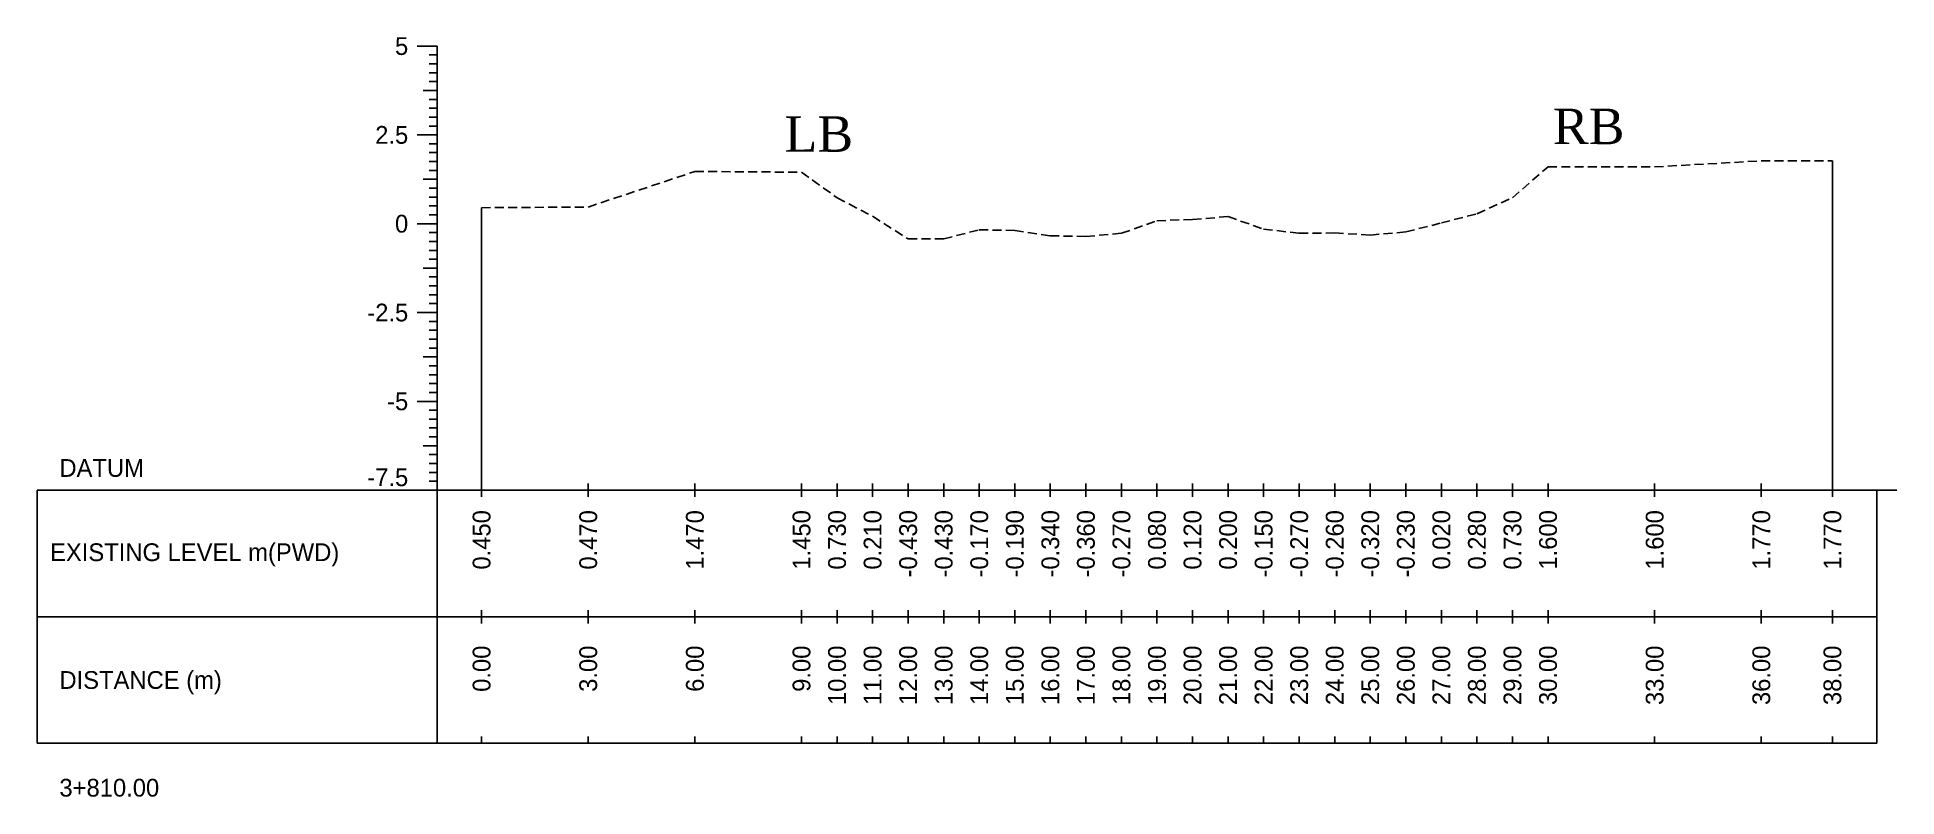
# Model space of a CAD drawing. Header units: inches. Extents: x 4752 to 6808, y -1487 to -426.
# Drawn here: x 6630.8 to 6683.1, y -1361.8 to -1340.4 of the extents above; entities that cross this region are included whole.
import ezdxf
from ezdxf.enums import TextEntityAlignment as Align

# ---------------------------------------------------------------- set-up
doc = ezdxf.new("R2010")
doc.units = ezdxf.units.IN
doc.header["$MEASUREMENT"] = 0
doc.linetypes.add('HIDDEN', pattern=[0.375, 0.25, -0.125])
doc.layers.add('CS_Drawing', color=7, linetype='Continuous')
doc.layers.add('GL', color=3, linetype='HIDDEN')
doc.styles.add('romans', font='romans.shx')

msp = doc.modelspace()

# ---------------------------------------------------------------- texts
at = {"char_height": 1, "width": 325.84704, "attachment_point": 1, "style": 'romans'}
for s, insert in [('{\\fTimes New Roman|b0|i0|c0|p18;LB}', (6651.792, -1342.642)), ('\\pi-1,l1;{\\fTimes New Roman|b0|i0|c0|p18;RB}', (6673.405, -1342.427))]:
    msp.add_mtext(s, dxfattribs=dict(at, insert=insert))
at = {"layer": 'CS_Drawing'}
for s, p in [('5', (6641.205, -1340.666)), ('2.5', (6641.205, -1343.166)), ('0', (6641.205, -1345.666)), ('-2.5', (6641.205, -1348.166)), ('-5', (6641.205, -1350.666))]:
    msp.add_text(s, height=0.5, dxfattribs=at).set_placement(p, align=Align.MIDDLE_RIGHT)
for s, p in [('DATUM', (6631.393, -1352.541)), ('EXISTING LEVEL m(PWD)', (6631.129, -1354.913)), ('DISTANCE (m)', (6631.393, -1358.509)), ('3+810.00', (6631.393, -1361.541))]:
    msp.add_text(s, height=0.5, dxfattribs=at).set_placement(p, align=Align.MIDDLE_LEFT)
msp.add_text('-7.5', height=0.5, dxfattribs=at).set_placement((6641.205, -1353.053), align=Align.RIGHT)
for s, p in [('0.450', (6643.268, -1353.728)), ('0.470', (6646.268, -1353.728)), ('1.470', (6649.268, -1353.728)), ('1.450', (6652.268, -1353.728)), ('0.730', (6653.268, -1353.728)), ('0.210', (6654.268, -1353.728)), ('-0.430', (6655.268, -1353.728)), ('-0.430', (6656.268, -1353.728)), ('-0.170', (6657.268, -1353.728)), ('-0.190', (6658.268, -1353.728)), ('-0.340', (6659.268, -1353.728)), ('-0.360', (6660.268, -1353.728)), ('-0.270', (6661.268, -1353.728)), ('0.080', (6662.268, -1353.728)), ('0.120', (6663.268, -1353.728)), ('0.200', (6664.268, -1353.728)), ('-0.150', (6665.268, -1353.728)), ('-0.270', (6666.268, -1353.728)), ('-0.260', (6667.268, -1353.728)), ('-0.320', (6668.268, -1353.728)), ('-0.230', (6669.268, -1353.728)), ('0.020', (6670.268, -1353.728)), ('0.280', (6671.268, -1353.728)), ('0.730', (6672.268, -1353.728)), ('1.600', (6673.268, -1353.728)), ('1.600', (6676.268, -1353.728)), ('1.770', (6679.268, -1353.728)), ('1.770', (6681.268, -1353.728)), ('0.00', (6643.268, -1357.541)), ('3.00', (6646.268, -1357.541)), ('6.00', (6649.268, -1357.541)), ('9.00', (6652.268, -1357.541)), ('10.00', (6653.268, -1357.541)), ('11.00', (6654.268, -1357.541)), ('12.00', (6655.268, -1357.541)), ('13.00', (6656.268, -1357.541)), ('14.00', (6657.268, -1357.541)), ('15.00', (6658.268, -1357.541)), ('16.00', (6659.268, -1357.541)), ('17.00', (6660.268, -1357.541)), ('18.00', (6661.268, -1357.541)), ('19.00', (6662.268, -1357.541)), ('20.00', (6663.268, -1357.541)), ('21.00', (6664.268, -1357.541)), ('22.00', (6665.268, -1357.541)), ('23.00', (6666.268, -1357.541)), ('24.00', (6667.268, -1357.541)), ('25.00', (6668.268, -1357.541)), ('26.00', (6669.268, -1357.541)), ('27.00', (6670.268, -1357.541)), ('28.00', (6671.268, -1357.541)), ('29.00', (6672.268, -1357.541)), ('30.00', (6673.268, -1357.541)), ('33.00', (6676.268, -1357.541)), ('36.00', (6679.268, -1357.541)), ('38.00', (6681.268, -1357.541))]:
    msp.add_text(s, height=0.5, rotation=90, dxfattribs=at).set_placement(p, align=Align.MIDDLE_RIGHT)

# ---------------------------------------------------------------- linework, layer by layer
at = {"layer": 'CS_Drawing'}
for p, q in [((6642.018, -1340.666), (6641.455, -1340.666)), ((6642.018, -1340.666), (6641.624, -1340.666)), ((6642.018, -1340.666), (6641.793, -1340.666)), ((6642.018, -1353.166), (6642.018, -1340.666)), ((6642.018, -1340.916), (6641.793, -1340.916)), ((6642.018, -1341.166), (6641.793, -1341.166)), ((6642.018, -1341.416), (6641.793, -1341.416)), ((6642.018, -1341.666), (6641.793, -1341.666)), ((6642.018, -1341.916), (6641.624, -1341.916)), ((6642.018, -1341.916), (6641.793, -1341.916)), ((6642.018, -1342.166), (6641.793, -1342.166)), ((6642.018, -1342.416), (6641.793, -1342.416)), ((6642.018, -1342.666), (6641.793, -1342.666)), ((6642.018, -1343.166), (6641.455, -1343.166)), ((6642.018, -1343.166), (6641.624, -1343.166)), ((6642.018, -1342.916), (6641.793, -1342.916)), ((6642.018, -1343.166), (6641.793, -1343.166)), ((6642.018, -1343.416), (6641.793, -1343.416)), ((6642.018, -1343.666), (6641.793, -1343.666)), ((6681.268, -1353.166), (6681.268, -1343.896)), ((6642.018, -1344.416), (6641.624, -1344.416)), ((6642.018, -1343.916), (6641.793, -1343.916)), ((6642.018, -1344.166), (6641.793, -1344.166)), ((6642.018, -1344.416), (6641.793, -1344.416)), ((6642.018, -1344.666), (6641.793, -1344.666)), ((6642.018, -1344.916), (6641.793, -1344.916)), ((6642.018, -1345.166), (6641.793, -1345.166)), ((6642.018, -1345.416), (6641.793, -1345.416)), ((6643.268, -1353.166), (6643.268, -1345.216)), ((6642.018, -1345.666), (6641.455, -1345.666)), ((6642.018, -1345.666), (6641.624, -1345.666)), ((6642.018, -1345.666), (6641.793, -1345.666)), ((6642.018, -1345.916), (6641.793, -1345.916)), ((6642.018, -1346.166), (6641.793, -1346.166)), ((6642.018, -1346.416), (6641.793, -1346.416)), ((6642.018, -1346.916), (6641.624, -1346.916)), ((6642.018, -1346.666), (6641.793, -1346.666)), ((6642.018, -1346.916), (6641.793, -1346.916)), ((6642.018, -1347.166), (6641.793, -1347.166)), ((6642.018, -1347.416), (6641.793, -1347.416)), ((6642.018, -1347.666), (6641.793, -1347.666)), ((6642.018, -1347.916), (6641.793, -1347.916)), ((6642.018, -1348.166), (6641.455, -1348.166)), ((6642.018, -1348.166), (6641.624, -1348.166)), ((6642.018, -1348.166), (6641.793, -1348.166)), ((6642.018, -1348.416), (6641.793, -1348.416)), ((6642.018, -1348.666), (6641.793, -1348.666)), ((6642.018, -1348.916), (6641.793, -1348.916)), ((6642.018, -1349.416), (6641.624, -1349.416)), ((6642.018, -1349.166), (6641.793, -1349.166)), ((6642.018, -1349.416), (6641.793, -1349.416)), ((6642.018, -1349.666), (6641.793, -1349.666)), ((6642.018, -1349.916), (6641.793, -1349.916)), ((6642.018, -1350.166), (6641.793, -1350.166)), ((6642.018, -1350.666), (6641.455, -1350.666)), ((6642.018, -1350.666), (6641.624, -1350.666)), ((6642.018, -1350.416), (6641.793, -1350.416)), ((6642.018, -1350.666), (6641.793, -1350.666)), ((6642.018, -1350.916), (6641.793, -1350.916)), ((6642.018, -1351.166), (6641.793, -1351.166)), ((6642.018, -1351.416), (6641.793, -1351.416)), ((6642.018, -1351.666), (6641.793, -1351.666)), ((6642.018, -1351.916), (6641.624, -1351.916)), ((6642.018, -1351.916), (6641.793, -1351.916)), ((6642.018, -1352.166), (6641.793, -1352.166)), ((6642.018, -1352.416), (6641.793, -1352.416)), ((6642.018, -1352.666), (6641.793, -1352.666)), ((6630.768, -1353.166), (6642.018, -1353.166)), ((6630.768, -1353.166), (6630.768, -1360.291)), ((6642.018, -1353.166), (6641.455, -1353.166)), ((6642.018, -1353.166), (6641.624, -1353.166)), ((6642.018, -1352.916), (6641.793, -1352.916)), ((6642.018, -1353.166), (6641.793, -1353.166)), ((6642.018, -1353.166), (6682.518, -1353.166)), ((6642.018, -1353.166), (6642.018, -1360.291)), ((6643.268, -1353.353), (6643.268, -1352.978)), ((6646.268, -1353.353), (6646.268, -1352.978)), ((6649.268, -1353.353), (6649.268, -1352.978)), ((6652.268, -1353.353), (6652.268, -1352.978)), ((6653.268, -1353.353), (6653.268, -1352.978)), ((6654.268, -1353.353), (6654.268, -1352.978)), ((6655.268, -1353.353), (6655.268, -1352.978)), ((6656.268, -1353.353), (6656.268, -1352.978)), ((6657.268, -1353.353), (6657.268, -1352.978)), ((6658.268, -1353.353), (6658.268, -1352.978)), ((6659.268, -1353.353), (6659.268, -1352.978)), ((6660.268, -1353.353), (6660.268, -1352.978)), ((6661.268, -1353.353), (6661.268, -1352.978)), ((6662.268, -1353.353), (6662.268, -1352.978)), ((6663.268, -1353.353), (6663.268, -1352.978)), ((6664.268, -1353.353), (6664.268, -1352.978)), ((6665.268, -1353.353), (6665.268, -1352.978)), ((6666.268, -1353.353), (6666.268, -1352.978)), ((6667.268, -1353.353), (6667.268, -1352.978)), ((6668.268, -1353.353), (6668.268, -1352.978)), ((6669.268, -1353.353), (6669.268, -1352.978)), ((6670.268, -1353.353), (6670.268, -1352.978)), ((6671.268, -1353.353), (6671.268, -1352.978)), ((6672.268, -1353.353), (6672.268, -1352.978)), ((6673.268, -1353.353), (6673.268, -1352.978)), ((6676.268, -1353.353), (6676.268, -1352.978)), ((6679.268, -1353.353), (6679.268, -1352.978)), ((6681.268, -1353.353), (6681.268, -1352.978)), ((6682.518, -1353.166), (6683.08, -1353.166)), ((6682.518, -1353.166), (6682.911, -1353.166)), ((6682.518, -1353.166), (6682.743, -1353.166)), ((6682.518, -1353.166), (6682.518, -1360.291)), ((6630.768, -1356.728), (6642.018, -1356.728)), ((6642.018, -1356.728), (6682.518, -1356.728)), ((6642.018, -1356.728), (6682.518, -1356.728)), ((6643.268, -1356.916), (6643.268, -1356.541)), ((6646.268, -1356.916), (6646.268, -1356.541)), ((6649.268, -1356.916), (6649.268, -1356.541)), ((6652.268, -1356.916), (6652.268, -1356.541)), ((6653.268, -1356.916), (6653.268, -1356.541)), ((6654.268, -1356.916), (6654.268, -1356.541)), ((6655.268, -1356.916), (6655.268, -1356.541)), ((6656.268, -1356.916), (6656.268, -1356.541)), ((6657.268, -1356.916), (6657.268, -1356.541)), ((6658.268, -1356.916), (6658.268, -1356.541)), ((6659.268, -1356.916), (6659.268, -1356.541)), ((6660.268, -1356.916), (6660.268, -1356.541)), ((6661.268, -1356.916), (6661.268, -1356.541)), ((6662.268, -1356.916), (6662.268, -1356.541)), ((6663.268, -1356.916), (6663.268, -1356.541)), ((6664.268, -1356.916), (6664.268, -1356.541)), ((6665.268, -1356.916), (6665.268, -1356.541)), ((6666.268, -1356.916), (6666.268, -1356.541)), ((6667.268, -1356.916), (6667.268, -1356.541)), ((6668.268, -1356.916), (6668.268, -1356.541)), ((6669.268, -1356.916), (6669.268, -1356.541)), ((6670.268, -1356.916), (6670.268, -1356.541)), ((6671.268, -1356.916), (6671.268, -1356.541)), ((6672.268, -1356.916), (6672.268, -1356.541)), ((6673.268, -1356.916), (6673.268, -1356.541)), ((6676.268, -1356.916), (6676.268, -1356.541)), ((6679.268, -1356.916), (6679.268, -1356.541)), ((6681.268, -1356.916), (6681.268, -1356.541)), ((6643.268, -1360.291), (6643.268, -1360.103)), ((6646.268, -1360.291), (6646.268, -1360.103)), ((6649.268, -1360.291), (6649.268, -1360.103)), ((6652.268, -1360.291), (6652.268, -1360.103)), ((6653.268, -1360.291), (6653.268, -1360.103)), ((6654.268, -1360.291), (6654.268, -1360.103)), ((6655.268, -1360.291), (6655.268, -1360.103)), ((6656.268, -1360.291), (6656.268, -1360.103)), ((6657.268, -1360.291), (6657.268, -1360.103)), ((6658.268, -1360.291), (6658.268, -1360.103)), ((6659.268, -1360.291), (6659.268, -1360.103)), ((6660.268, -1360.291), (6660.268, -1360.103)), ((6661.268, -1360.291), (6661.268, -1360.103)), ((6662.268, -1360.291), (6662.268, -1360.103)), ((6663.268, -1360.291), (6663.268, -1360.103)), ((6664.268, -1360.291), (6664.268, -1360.103)), ((6665.268, -1360.291), (6665.268, -1360.103)), ((6666.268, -1360.291), (6666.268, -1360.103)), ((6667.268, -1360.291), (6667.268, -1360.103)), ((6668.268, -1360.291), (6668.268, -1360.103)), ((6669.268, -1360.291), (6669.268, -1360.103)), ((6670.268, -1360.291), (6670.268, -1360.103)), ((6671.268, -1360.291), (6671.268, -1360.103)), ((6672.268, -1360.291), (6672.268, -1360.103)), ((6673.268, -1360.291), (6673.268, -1360.103)), ((6676.268, -1360.291), (6676.268, -1360.103)), ((6679.268, -1360.291), (6679.268, -1360.103)), ((6681.268, -1360.291), (6681.268, -1360.103)), ((6630.768, -1360.291), (6642.018, -1360.291)), ((6642.018, -1360.291), (6682.518, -1360.291))]:
    msp.add_line(p, q, dxfattribs=at)
at = {"layer": 'GL'}
msp.add_lwpolyline([(6643.268, -1345.216), (6646.268, -1345.196), (6649.268, -1344.196), (6652.268, -1344.216), (6653.268, -1344.936), (6654.268, -1345.456), (6655.268, -1346.096), (6656.268, -1346.096), (6657.268, -1345.836), (6658.268, -1345.856), (6659.268, -1346.006), (6660.268, -1346.026), (6661.268, -1345.936), (6662.268, -1345.586), (6663.268, -1345.546), (6664.268, -1345.466), (6665.268, -1345.816), (6666.268, -1345.936), (6667.268, -1345.926), (6668.268, -1345.986), (6669.268, -1345.896), (6670.268, -1345.646), (6671.268, -1345.386), (6672.268, -1344.936), (6673.268, -1344.066), (6676.268, -1344.066), (6679.268, -1343.896), (6681.268, -1343.896)], dxfattribs=at)

msp.set_redraw_order([(e.dxf.handle, doc.entitydb.next_handle()) for e in msp.query("TEXT MTEXT ATTDEF DIMENSION ARC_DIMENSION")])  # texts and dimensions are drawn at this point

doc.saveas('drawing.dxf')
